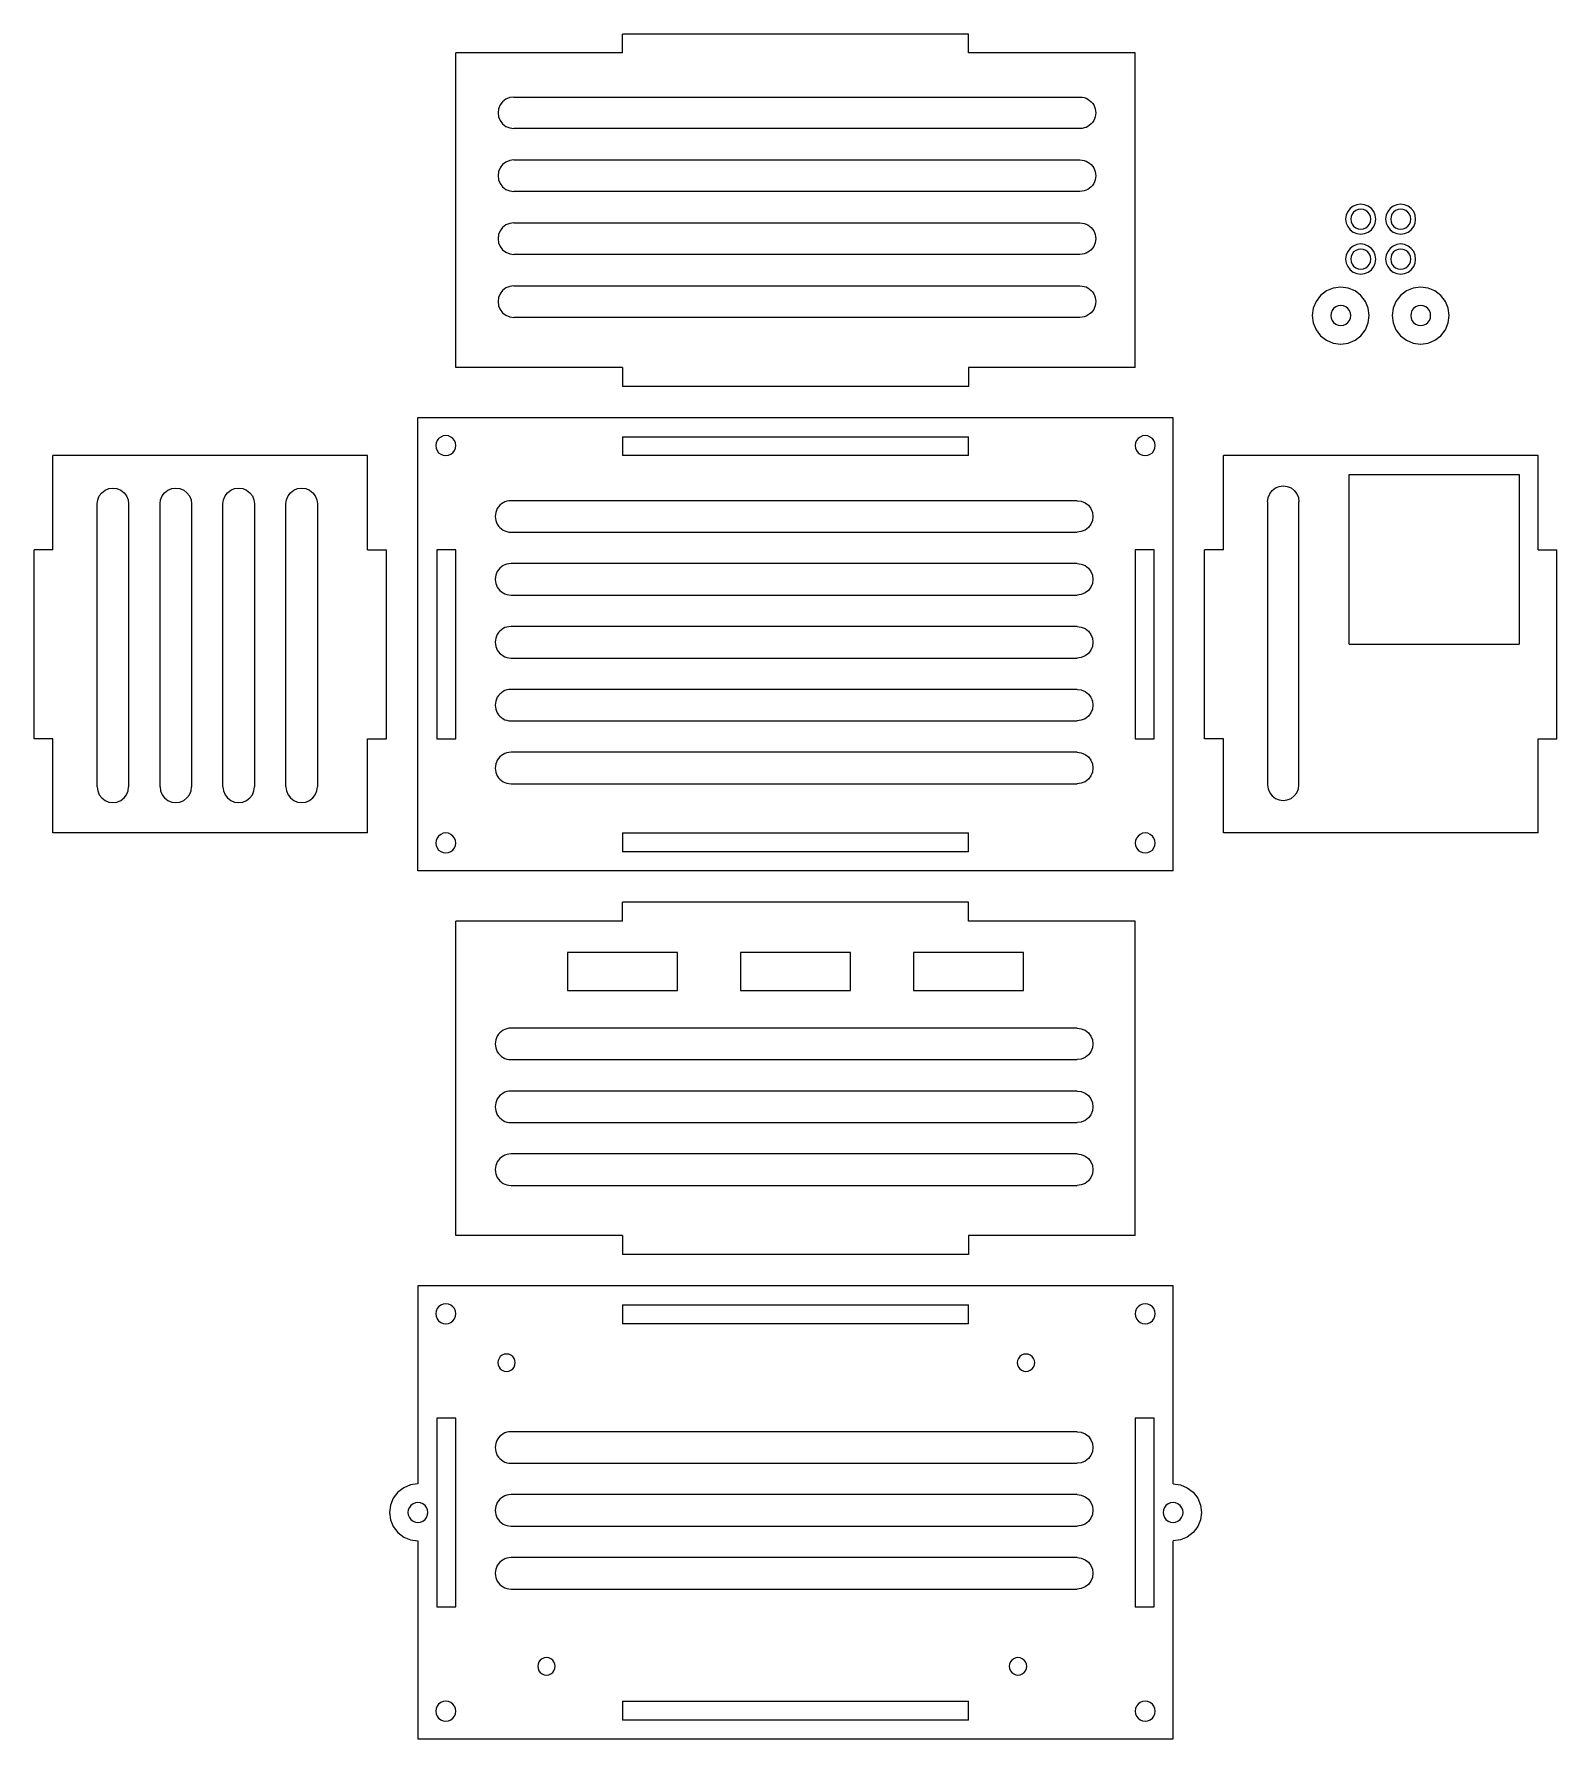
# Model space of a CAD drawing. Extents: x -4.8 to 4.8, y -5.3 to 5.3.
import ezdxf

# ---------------------------------------------------------------- set-up
doc = ezdxf.new("R2010")
doc.units = 0
doc.header["$MEASUREMENT"] = 0
doc.layers.get('0').update_dxf_attribs({"linetype": 'CONTINUOUS'})

msp = doc.modelspace()

# ---------------------------------------------------------------- linework, layer by layer
for p, q in [((1.083, 5.335), (-1.083, 5.335)), ((-1.083, 5.217), (-1.083, 5.335)), ((1.083, 5.217), (1.083, 5.335)), ((-1.083, 5.217), (-2.126, 5.217)), ((-2.126, 3.248), (-2.126, 5.217)), ((2.126, 5.217), (1.083, 5.217)), ((2.126, 3.248), (2.126, 5.217)), ((-1.833, 4.911), (-1.848, 4.891)), ((-1.812, 4.927), (-1.833, 4.911)), ((-1.788, 4.937), (-1.812, 4.927)), ((-1.763, 4.94), (-1.788, 4.937)), ((-1.763, 4.94), (1.78, 4.94)), ((1.78, 4.94), (1.793, 4.939)), ((1.793, 4.939), (1.806, 4.937)), ((1.806, 4.937), (1.818, 4.933)), ((1.818, 4.933), (1.83, 4.927)), ((1.83, 4.927), (1.84, 4.92)), ((1.84, 4.92), (1.85, 4.911)), ((1.85, 4.911), (1.858, 4.902)), ((-1.858, 4.867), (-1.861, 4.842)), ((-1.861, 4.842), (-1.858, 4.816)), ((-1.848, 4.891), (-1.858, 4.867)), ((-1.858, 4.816), (-1.848, 4.793)), ((1.858, 4.902), (1.866, 4.891)), ((1.866, 4.891), (1.871, 4.88)), ((1.871, 4.804), (1.866, 4.793)), ((1.871, 4.88), (1.875, 4.867)), ((1.875, 4.816), (1.871, 4.804)), ((1.875, 4.867), (1.878, 4.855)), ((1.878, 4.829), (1.875, 4.816)), ((1.878, 4.855), (1.879, 4.842)), ((1.879, 4.842), (1.878, 4.829)), ((-1.848, 4.793), (-1.833, 4.772)), ((-1.833, 4.772), (-1.812, 4.757)), ((-1.812, 4.757), (-1.788, 4.747)), ((-1.788, 4.747), (-1.763, 4.743)), ((1.78, 4.743), (-1.763, 4.743)), ((1.793, 4.744), (1.78, 4.743)), ((1.806, 4.747), (1.793, 4.744)), ((1.818, 4.751), (1.806, 4.747)), ((1.83, 4.757), (1.818, 4.751)), ((1.84, 4.764), (1.83, 4.757)), ((1.85, 4.772), (1.84, 4.764)), ((1.858, 4.782), (1.85, 4.772)), ((1.866, 4.793), (1.858, 4.782)), ((-1.848, 4.497), (-1.858, 4.474)), ((-1.833, 4.518), (-1.848, 4.497)), ((-1.812, 4.533), (-1.833, 4.518)), ((-1.788, 4.543), (-1.812, 4.533)), ((-1.763, 4.547), (-1.788, 4.543)), ((-1.763, 4.547), (1.78, 4.547)), ((1.78, 4.547), (1.793, 4.546)), ((1.793, 4.546), (1.806, 4.543)), ((1.806, 4.543), (1.818, 4.539)), ((1.818, 4.539), (1.83, 4.533)), ((1.83, 4.533), (1.84, 4.526)), ((1.84, 4.526), (1.85, 4.518)), ((1.85, 4.518), (1.858, 4.508)), ((1.858, 4.508), (1.866, 4.497)), ((1.866, 4.497), (1.871, 4.486)), ((1.871, 4.486), (1.875, 4.474)), ((-1.858, 4.474), (-1.861, 4.448)), ((-1.861, 4.448), (-1.858, 4.423)), ((-1.858, 4.423), (-1.848, 4.399)), ((-1.848, 4.399), (-1.833, 4.379)), ((-1.833, 4.379), (-1.812, 4.363)), ((1.85, 4.379), (1.84, 4.37)), ((1.858, 4.388), (1.85, 4.379)), ((1.866, 4.399), (1.858, 4.388)), ((1.871, 4.411), (1.866, 4.399)), ((1.875, 4.423), (1.871, 4.411)), ((1.875, 4.474), (1.878, 4.461)), ((1.878, 4.435), (1.875, 4.423)), ((1.878, 4.461), (1.879, 4.448)), ((1.879, 4.448), (1.878, 4.435)), ((-1.812, 4.363), (-1.788, 4.353)), ((-1.788, 4.353), (-1.763, 4.35)), ((1.78, 4.35), (-1.763, 4.35)), ((1.793, 4.351), (1.78, 4.35)), ((1.806, 4.353), (1.793, 4.351)), ((1.818, 4.357), (1.806, 4.353)), ((1.83, 4.363), (1.818, 4.357)), ((1.84, 4.37), (1.83, 4.363)), ((3.536, 4.271), (3.512, 4.267)), ((3.561, 4.267), (3.536, 4.271)), ((3.786, 4.271), (3.762, 4.267)), ((3.811, 4.267), (3.786, 4.271)), ((3.446, 4.201), (3.442, 4.177)), ((3.442, 4.177), (3.446, 4.152)), ((3.455, 4.224), (3.446, 4.201)), ((3.47, 4.243), (3.455, 4.224)), ((3.489, 4.258), (3.47, 4.243)), ((3.476, 4.193), (3.474, 4.177)), ((3.474, 4.177), (3.476, 4.16)), ((3.482, 4.208), (3.476, 4.193)), ((3.492, 4.221), (3.482, 4.208)), ((3.512, 4.267), (3.489, 4.258)), ((3.505, 4.231), (3.492, 4.221)), ((3.52, 4.237), (3.505, 4.231)), ((3.536, 4.239), (3.52, 4.237)), ((3.553, 4.237), (3.536, 4.239)), ((3.568, 4.231), (3.553, 4.237)), ((3.583, 4.258), (3.561, 4.267)), ((3.581, 4.221), (3.568, 4.231)), ((3.591, 4.208), (3.581, 4.221)), ((3.603, 4.243), (3.583, 4.258)), ((3.597, 4.193), (3.591, 4.208)), ((3.599, 4.177), (3.597, 4.193)), ((3.597, 4.16), (3.599, 4.177)), ((3.618, 4.224), (3.603, 4.243)), ((3.627, 4.201), (3.618, 4.224)), ((3.63, 4.177), (3.627, 4.201)), ((3.627, 4.152), (3.63, 4.177)), ((3.696, 4.201), (3.692, 4.177)), ((3.692, 4.177), (3.696, 4.152)), ((3.705, 4.224), (3.696, 4.201)), ((3.72, 4.243), (3.705, 4.224)), ((3.739, 4.258), (3.72, 4.243)), ((3.726, 4.193), (3.724, 4.177)), ((3.724, 4.177), (3.726, 4.16)), ((3.732, 4.208), (3.726, 4.193)), ((3.742, 4.221), (3.732, 4.208)), ((3.762, 4.267), (3.739, 4.258)), ((3.755, 4.231), (3.742, 4.221)), ((3.77, 4.237), (3.755, 4.231)), ((3.786, 4.239), (3.77, 4.237)), ((3.803, 4.237), (3.786, 4.239)), ((3.818, 4.231), (3.803, 4.237)), ((3.833, 4.258), (3.811, 4.267)), ((3.831, 4.221), (3.818, 4.231)), ((3.841, 4.208), (3.831, 4.221)), ((3.853, 4.243), (3.833, 4.258)), ((3.847, 4.193), (3.841, 4.208)), ((3.849, 4.177), (3.847, 4.193)), ((3.847, 4.16), (3.849, 4.177)), ((3.868, 4.224), (3.853, 4.243)), ((3.877, 4.201), (3.868, 4.224)), ((3.88, 4.177), (3.877, 4.201)), ((3.877, 4.152), (3.88, 4.177)), ((-1.858, 4.08), (-1.861, 4.054)), ((-1.861, 4.054), (-1.858, 4.029)), ((-1.848, 4.104), (-1.858, 4.08)), ((-1.833, 4.124), (-1.848, 4.104)), ((-1.812, 4.14), (-1.833, 4.124)), ((-1.788, 4.15), (-1.812, 4.14)), ((-1.763, 4.153), (-1.788, 4.15)), ((-1.763, 4.153), (1.78, 4.153)), ((1.78, 4.153), (1.793, 4.152)), ((1.793, 4.152), (1.806, 4.15)), ((1.806, 4.15), (1.818, 4.145)), ((1.818, 4.145), (1.83, 4.14)), ((1.83, 4.14), (1.84, 4.133)), ((1.84, 4.133), (1.85, 4.124)), ((1.85, 4.124), (1.858, 4.114)), ((1.858, 4.114), (1.866, 4.104)), ((1.866, 4.104), (1.871, 4.092)), ((1.871, 4.092), (1.875, 4.08)), ((1.875, 4.08), (1.878, 4.067)), ((1.878, 4.067), (1.879, 4.054)), ((1.879, 4.054), (1.878, 4.042)), ((3.446, 4.152), (3.455, 4.13)), ((3.455, 4.13), (3.47, 4.11)), ((3.47, 4.11), (3.489, 4.095)), ((3.476, 4.16), (3.482, 4.145)), ((3.482, 4.145), (3.492, 4.132)), ((3.489, 4.095), (3.512, 4.086)), ((3.492, 4.132), (3.505, 4.122)), ((3.505, 4.122), (3.52, 4.116)), ((3.512, 4.086), (3.536, 4.083)), ((3.52, 4.116), (3.536, 4.114)), ((3.536, 4.114), (3.553, 4.116)), ((3.536, 4.083), (3.561, 4.086)), ((3.553, 4.116), (3.568, 4.122)), ((3.561, 4.086), (3.583, 4.095)), ((3.568, 4.122), (3.581, 4.132)), ((3.581, 4.132), (3.591, 4.145)), ((3.583, 4.095), (3.603, 4.11)), ((3.591, 4.145), (3.597, 4.16)), ((3.603, 4.11), (3.618, 4.13)), ((3.618, 4.13), (3.627, 4.152)), ((3.696, 4.152), (3.705, 4.13)), ((3.705, 4.13), (3.72, 4.11)), ((3.72, 4.11), (3.739, 4.095)), ((3.726, 4.16), (3.732, 4.145)), ((3.732, 4.145), (3.742, 4.132)), ((3.739, 4.095), (3.762, 4.086)), ((3.742, 4.132), (3.755, 4.122)), ((3.755, 4.122), (3.77, 4.116)), ((3.762, 4.086), (3.786, 4.083)), ((3.77, 4.116), (3.786, 4.114)), ((3.786, 4.114), (3.803, 4.116)), ((3.786, 4.083), (3.811, 4.086)), ((3.803, 4.116), (3.818, 4.122)), ((3.811, 4.086), (3.833, 4.095)), ((3.818, 4.122), (3.831, 4.132)), ((3.831, 4.132), (3.841, 4.145)), ((3.833, 4.095), (3.853, 4.11)), ((3.841, 4.145), (3.847, 4.16)), ((3.853, 4.11), (3.868, 4.13)), ((3.868, 4.13), (3.877, 4.152)), ((-1.858, 4.029), (-1.848, 4.005)), ((-1.848, 4.005), (-1.833, 3.985)), ((-1.833, 3.985), (-1.812, 3.969)), ((-1.812, 3.969), (-1.788, 3.959)), ((-1.788, 3.959), (-1.763, 3.956)), ((1.78, 3.956), (-1.763, 3.956)), ((1.793, 3.957), (1.78, 3.956)), ((1.806, 3.959), (1.793, 3.957)), ((1.818, 3.964), (1.806, 3.959)), ((1.83, 3.969), (1.818, 3.964)), ((1.84, 3.976), (1.83, 3.969)), ((1.85, 3.985), (1.84, 3.976)), ((1.858, 3.995), (1.85, 3.985)), ((1.866, 4.005), (1.858, 3.995)), ((1.871, 4.017), (1.866, 4.005)), ((1.875, 4.029), (1.871, 4.017)), ((1.878, 4.042), (1.875, 4.029)), ((3.446, 3.951), (3.442, 3.927)), ((3.455, 3.974), (3.446, 3.951)), ((3.47, 3.993), (3.455, 3.974)), ((3.489, 4.008), (3.47, 3.993)), ((3.482, 3.958), (3.476, 3.943)), ((3.492, 3.971), (3.482, 3.958)), ((3.512, 4.017), (3.489, 4.008)), ((3.505, 3.981), (3.492, 3.971)), ((3.52, 3.987), (3.505, 3.981)), ((3.536, 4.021), (3.512, 4.017)), ((3.536, 3.989), (3.52, 3.987)), ((3.561, 4.017), (3.536, 4.021)), ((3.553, 3.987), (3.536, 3.989)), ((3.568, 3.981), (3.553, 3.987)), ((3.583, 4.008), (3.561, 4.017)), ((3.581, 3.971), (3.568, 3.981)), ((3.591, 3.958), (3.581, 3.971)), ((3.603, 3.993), (3.583, 4.008)), ((3.597, 3.943), (3.591, 3.958)), ((3.618, 3.974), (3.603, 3.993)), ((3.627, 3.951), (3.618, 3.974)), ((3.63, 3.927), (3.627, 3.951)), ((3.696, 3.951), (3.692, 3.927)), ((3.705, 3.974), (3.696, 3.951)), ((3.72, 3.993), (3.705, 3.974)), ((3.739, 4.008), (3.72, 3.993)), ((3.732, 3.958), (3.726, 3.943)), ((3.742, 3.971), (3.732, 3.958)), ((3.762, 4.017), (3.739, 4.008)), ((3.755, 3.981), (3.742, 3.971)), ((3.77, 3.987), (3.755, 3.981)), ((3.786, 4.021), (3.762, 4.017)), ((3.786, 3.989), (3.77, 3.987)), ((3.811, 4.017), (3.786, 4.021)), ((3.803, 3.987), (3.786, 3.989)), ((3.818, 3.981), (3.803, 3.987)), ((3.833, 4.008), (3.811, 4.017)), ((3.831, 3.971), (3.818, 3.981)), ((3.841, 3.958), (3.831, 3.971)), ((3.853, 3.993), (3.833, 4.008)), ((3.847, 3.943), (3.841, 3.958)), ((3.868, 3.974), (3.853, 3.993)), ((3.877, 3.951), (3.868, 3.974)), ((3.88, 3.927), (3.877, 3.951)), ((3.442, 3.927), (3.446, 3.902)), ((3.446, 3.902), (3.455, 3.88)), ((3.455, 3.88), (3.47, 3.86)), ((3.47, 3.86), (3.489, 3.845)), ((3.476, 3.943), (3.474, 3.927)), ((3.474, 3.927), (3.476, 3.91)), ((3.476, 3.91), (3.482, 3.895)), ((3.482, 3.895), (3.492, 3.882)), ((3.489, 3.845), (3.512, 3.836)), ((3.492, 3.882), (3.505, 3.872)), ((3.505, 3.872), (3.52, 3.866)), ((3.52, 3.866), (3.536, 3.864)), ((3.536, 3.864), (3.553, 3.866)), ((3.553, 3.866), (3.568, 3.872)), ((3.561, 3.836), (3.583, 3.845)), ((3.568, 3.872), (3.581, 3.882)), ((3.581, 3.882), (3.591, 3.895)), ((3.583, 3.845), (3.603, 3.86)), ((3.591, 3.895), (3.597, 3.91)), ((3.599, 3.927), (3.597, 3.943)), ((3.597, 3.91), (3.599, 3.927)), ((3.603, 3.86), (3.618, 3.88)), ((3.618, 3.88), (3.627, 3.902)), ((3.627, 3.902), (3.63, 3.927)), ((3.692, 3.927), (3.696, 3.902)), ((3.696, 3.902), (3.705, 3.88)), ((3.705, 3.88), (3.72, 3.86)), ((3.72, 3.86), (3.739, 3.845)), ((3.726, 3.943), (3.724, 3.927)), ((3.724, 3.927), (3.726, 3.91)), ((3.726, 3.91), (3.732, 3.895)), ((3.732, 3.895), (3.742, 3.882)), ((3.739, 3.845), (3.762, 3.836)), ((3.742, 3.882), (3.755, 3.872)), ((3.755, 3.872), (3.77, 3.866)), ((3.77, 3.866), (3.786, 3.864)), ((3.786, 3.864), (3.803, 3.866)), ((3.803, 3.866), (3.818, 3.872)), ((3.811, 3.836), (3.833, 3.845)), ((3.818, 3.872), (3.831, 3.882)), ((3.831, 3.882), (3.841, 3.895)), ((3.833, 3.845), (3.853, 3.86)), ((3.841, 3.895), (3.847, 3.91)), ((3.849, 3.927), (3.847, 3.943)), ((3.847, 3.91), (3.849, 3.927)), ((3.853, 3.86), (3.868, 3.88)), ((3.868, 3.88), (3.877, 3.902)), ((3.877, 3.902), (3.88, 3.927)), ((-1.812, 3.746), (-1.833, 3.73)), ((-1.788, 3.756), (-1.812, 3.746)), ((-1.763, 3.759), (-1.788, 3.756)), ((-1.763, 3.759), (1.78, 3.759)), ((1.78, 3.759), (1.793, 3.758)), ((1.793, 3.758), (1.806, 3.756)), ((1.806, 3.756), (1.818, 3.752)), ((1.818, 3.752), (1.83, 3.746)), ((1.83, 3.746), (1.84, 3.739)), ((1.84, 3.739), (1.85, 3.73)), ((3.365, 3.745), (3.322, 3.728)), ((3.411, 3.751), (3.365, 3.745)), ((3.458, 3.745), (3.411, 3.751)), ((3.501, 3.728), (3.458, 3.745)), ((3.512, 3.836), (3.536, 3.833)), ((3.536, 3.833), (3.561, 3.836)), ((3.762, 3.836), (3.786, 3.833)), ((3.786, 3.833), (3.811, 3.836)), ((3.865, 3.745), (3.822, 3.728)), ((3.911, 3.751), (3.865, 3.745)), ((3.958, 3.745), (3.911, 3.751)), ((4.001, 3.728), (3.958, 3.745)), ((-1.858, 3.686), (-1.861, 3.661)), ((-1.861, 3.661), (-1.858, 3.635)), ((-1.848, 3.71), (-1.858, 3.686)), ((-1.858, 3.635), (-1.848, 3.612)), ((-1.833, 3.73), (-1.848, 3.71)), ((1.85, 3.73), (1.858, 3.721)), ((1.858, 3.721), (1.866, 3.71)), ((1.866, 3.71), (1.871, 3.698)), ((1.871, 3.698), (1.875, 3.686)), ((1.875, 3.635), (1.871, 3.623)), ((1.875, 3.686), (1.878, 3.674)), ((1.878, 3.648), (1.875, 3.635)), ((1.878, 3.674), (1.879, 3.661)), ((1.879, 3.661), (1.878, 3.648)), ((3.257, 3.662), (3.239, 3.619)), ((3.285, 3.699), (3.257, 3.662)), ((3.322, 3.728), (3.285, 3.699)), ((3.395, 3.634), (3.38, 3.627)), ((3.411, 3.636), (3.395, 3.634)), ((3.428, 3.634), (3.411, 3.636)), ((3.443, 3.627), (3.428, 3.634)), ((3.537, 3.699), (3.501, 3.728)), ((3.566, 3.662), (3.537, 3.699)), ((3.584, 3.619), (3.566, 3.662)), ((3.757, 3.662), (3.739, 3.619)), ((3.785, 3.699), (3.757, 3.662)), ((3.822, 3.728), (3.785, 3.699)), ((3.895, 3.634), (3.88, 3.627)), ((3.911, 3.636), (3.895, 3.634)), ((3.928, 3.634), (3.911, 3.636)), ((3.943, 3.627), (3.928, 3.634)), ((4.037, 3.699), (4.001, 3.728)), ((4.066, 3.662), (4.037, 3.699)), ((4.084, 3.619), (4.066, 3.662)), ((-1.848, 3.612), (-1.833, 3.591)), ((-1.833, 3.591), (-1.812, 3.576)), ((-1.812, 3.576), (-1.788, 3.566)), ((-1.788, 3.566), (-1.763, 3.562)), ((1.78, 3.562), (-1.763, 3.562)), ((1.793, 3.563), (1.78, 3.562)), ((1.806, 3.566), (1.793, 3.563)), ((1.818, 3.57), (1.806, 3.566)), ((1.83, 3.576), (1.818, 3.57)), ((1.84, 3.583), (1.83, 3.576)), ((1.85, 3.591), (1.84, 3.583)), ((1.858, 3.601), (1.85, 3.591)), ((1.866, 3.612), (1.858, 3.601)), ((1.871, 3.623), (1.866, 3.612)), ((3.239, 3.619), (3.233, 3.573)), ((3.233, 3.573), (3.239, 3.527)), ((3.239, 3.527), (3.257, 3.484)), ((3.351, 3.589), (3.349, 3.573)), ((3.349, 3.573), (3.351, 3.557)), ((3.357, 3.605), (3.351, 3.589)), ((3.351, 3.557), (3.357, 3.542)), ((3.367, 3.617), (3.357, 3.605)), ((3.357, 3.542), (3.367, 3.529)), ((3.38, 3.627), (3.367, 3.617)), ((3.367, 3.529), (3.38, 3.519)), ((3.456, 3.617), (3.443, 3.627)), ((3.443, 3.519), (3.456, 3.529)), ((3.466, 3.605), (3.456, 3.617)), ((3.456, 3.529), (3.466, 3.542)), ((3.472, 3.589), (3.466, 3.605)), ((3.466, 3.542), (3.472, 3.557)), ((3.474, 3.573), (3.472, 3.589)), ((3.472, 3.557), (3.474, 3.573)), ((3.566, 3.484), (3.584, 3.527)), ((3.59, 3.573), (3.584, 3.619)), ((3.584, 3.527), (3.59, 3.573)), ((3.739, 3.619), (3.733, 3.573)), ((3.733, 3.573), (3.739, 3.527)), ((3.739, 3.527), (3.757, 3.484)), ((3.851, 3.589), (3.849, 3.573)), ((3.849, 3.573), (3.851, 3.557)), ((3.857, 3.605), (3.851, 3.589)), ((3.851, 3.557), (3.857, 3.542)), ((3.867, 3.617), (3.857, 3.605)), ((3.857, 3.542), (3.867, 3.529)), ((3.88, 3.627), (3.867, 3.617)), ((3.867, 3.529), (3.88, 3.519)), ((3.956, 3.617), (3.943, 3.627)), ((3.943, 3.519), (3.956, 3.529)), ((3.966, 3.605), (3.956, 3.617)), ((3.956, 3.529), (3.966, 3.542)), ((3.972, 3.589), (3.966, 3.605)), ((3.966, 3.542), (3.972, 3.557)), ((3.974, 3.573), (3.972, 3.589)), ((3.972, 3.557), (3.974, 3.573)), ((4.066, 3.484), (4.084, 3.527)), ((4.09, 3.573), (4.084, 3.619)), ((4.084, 3.527), (4.09, 3.573)), ((3.257, 3.484), (3.285, 3.447)), ((3.285, 3.447), (3.322, 3.419)), ((3.322, 3.419), (3.365, 3.401)), ((3.38, 3.519), (3.395, 3.513)), ((3.395, 3.513), (3.411, 3.511)), ((3.411, 3.511), (3.428, 3.513)), ((3.428, 3.513), (3.443, 3.519)), ((3.458, 3.401), (3.501, 3.419)), ((3.501, 3.419), (3.537, 3.447)), ((3.537, 3.447), (3.566, 3.484)), ((3.757, 3.484), (3.785, 3.447)), ((3.785, 3.447), (3.822, 3.419)), ((3.822, 3.419), (3.865, 3.401)), ((3.88, 3.519), (3.895, 3.513)), ((3.895, 3.513), (3.911, 3.511)), ((3.911, 3.511), (3.928, 3.513)), ((3.928, 3.513), (3.943, 3.519)), ((3.958, 3.401), (4.001, 3.419)), ((4.001, 3.419), (4.037, 3.447)), ((4.037, 3.447), (4.066, 3.484)), ((3.365, 3.401), (3.411, 3.395)), ((3.411, 3.395), (3.458, 3.401)), ((3.865, 3.401), (3.911, 3.395)), ((3.911, 3.395), (3.958, 3.401)), ((-1.083, 3.248), (-2.126, 3.248)), ((-1.083, 3.248), (-1.083, 3.13)), ((2.126, 3.248), (1.083, 3.248)), ((1.083, 3.248), (1.083, 3.13)), ((1.083, 3.13), (-1.083, 3.13)), ((-2.362, 1.694), (-2.362, 2.933)), ((2.362, 2.933), (-2.362, 2.933)), ((2.362, 1.694), (2.362, 2.933)), ((-2.249, 2.776), (-2.251, 2.759)), ((-2.243, 2.791), (-2.249, 2.776)), ((-2.233, 2.804), (-2.243, 2.791)), ((-2.22, 2.813), (-2.233, 2.804)), ((-2.205, 2.82), (-2.22, 2.813)), ((-2.188, 2.822), (-2.205, 2.82)), ((-2.172, 2.82), (-2.188, 2.822)), ((-2.157, 2.813), (-2.172, 2.82)), ((-2.144, 2.804), (-2.157, 2.813)), ((-2.134, 2.791), (-2.144, 2.804)), ((-2.128, 2.776), (-2.134, 2.791)), ((-2.126, 2.759), (-2.128, 2.776)), ((-1.083, 2.815), (-1.083, 2.697)), ((-1.083, 2.815), (1.083, 2.815)), ((1.083, 2.697), (1.083, 2.815)), ((2.128, 2.776), (2.126, 2.759)), ((2.134, 2.791), (2.128, 2.776)), ((2.144, 2.804), (2.134, 2.791)), ((2.157, 2.813), (2.144, 2.804)), ((2.172, 2.82), (2.157, 2.813)), ((2.188, 2.822), (2.172, 2.82)), ((2.205, 2.82), (2.188, 2.822)), ((2.22, 2.813), (2.205, 2.82)), ((2.233, 2.804), (2.22, 2.813)), ((2.243, 2.791), (2.233, 2.804)), ((2.249, 2.776), (2.243, 2.791)), ((2.251, 2.759), (2.249, 2.776)), ((-2.677, 2.697), (-4.646, 2.697)), ((-4.646, 2.106), (-4.646, 2.697)), ((-2.677, 2.106), (-2.677, 2.697)), ((-2.251, 2.759), (-2.249, 2.743)), ((-2.249, 2.743), (-2.243, 2.728)), ((-2.243, 2.728), (-2.233, 2.715)), ((-2.233, 2.715), (-2.22, 2.705)), ((-2.22, 2.705), (-2.205, 2.699)), ((-2.205, 2.699), (-2.188, 2.697)), ((-2.188, 2.697), (-2.172, 2.699)), ((-2.172, 2.699), (-2.157, 2.705)), ((-2.157, 2.705), (-2.144, 2.715)), ((-2.144, 2.715), (-2.134, 2.728)), ((-2.134, 2.728), (-2.128, 2.743)), ((-2.128, 2.743), (-2.126, 2.759)), ((1.083, 2.697), (-1.083, 2.697)), ((2.126, 2.759), (2.128, 2.743)), ((2.128, 2.743), (2.134, 2.728)), ((2.134, 2.728), (2.144, 2.715)), ((2.144, 2.715), (2.157, 2.705)), ((2.157, 2.705), (2.172, 2.699)), ((2.172, 2.699), (2.188, 2.697)), ((2.188, 2.697), (2.205, 2.699)), ((2.205, 2.699), (2.22, 2.705)), ((2.22, 2.705), (2.233, 2.715)), ((2.233, 2.715), (2.243, 2.728)), ((2.243, 2.728), (2.249, 2.743)), ((2.249, 2.743), (2.251, 2.759)), ((4.646, 2.697), (2.677, 2.697)), ((2.677, 2.106), (2.677, 2.697)), ((4.646, 2.106), (4.646, 2.697)), ((3.465, 1.516), (3.465, 2.579)), ((3.465, 2.579), (4.528, 2.579)), ((4.528, 2.579), (4.528, 1.516)), ((-4.356, 2.444), (-4.341, 2.464)), ((-4.341, 2.464), (-4.32, 2.48)), ((-4.32, 2.48), (-4.296, 2.49)), ((-4.296, 2.49), (-4.271, 2.493)), ((-4.271, 2.493), (-4.246, 2.49)), ((-4.246, 2.49), (-4.222, 2.48)), ((-4.222, 2.48), (-4.201, 2.464)), ((-4.201, 2.464), (-4.186, 2.444)), ((-3.963, 2.444), (-3.947, 2.464)), ((-3.947, 2.464), (-3.927, 2.48)), ((-3.927, 2.48), (-3.903, 2.49)), ((-3.903, 2.49), (-3.877, 2.493)), ((-3.877, 2.493), (-3.852, 2.49)), ((-3.852, 2.49), (-3.828, 2.48)), ((-3.828, 2.48), (-3.808, 2.464)), ((-3.808, 2.464), (-3.792, 2.444)), ((-3.569, 2.444), (-3.553, 2.464)), ((-3.553, 2.464), (-3.533, 2.48)), ((-3.533, 2.48), (-3.509, 2.49)), ((-3.509, 2.49), (-3.484, 2.493)), ((-3.484, 2.493), (-3.458, 2.49)), ((-3.458, 2.49), (-3.434, 2.48)), ((-3.434, 2.48), (-3.414, 2.464)), ((-3.414, 2.464), (-3.398, 2.444)), ((-3.175, 2.444), (-3.16, 2.464)), ((-3.16, 2.464), (-3.139, 2.48)), ((-3.139, 2.48), (-3.115, 2.49)), ((-3.115, 2.49), (-3.09, 2.493)), ((-3.09, 2.493), (-3.064, 2.49)), ((-3.064, 2.49), (-3.041, 2.48)), ((-3.041, 2.48), (-3.02, 2.464)), ((-3.02, 2.464), (-3.005, 2.444)), ((2.957, 2.434), (2.967, 2.457)), ((2.967, 2.457), (2.982, 2.478)), ((2.982, 2.478), (3.003, 2.494)), ((3.003, 2.494), (3.026, 2.503)), ((3.026, 2.503), (3.052, 2.507)), ((3.052, 2.507), (3.077, 2.503)), ((3.077, 2.503), (3.101, 2.494)), ((3.101, 2.494), (3.121, 2.478)), ((3.121, 2.478), (3.137, 2.457)), ((3.137, 2.457), (3.147, 2.434)), ((-4.369, 2.395), (-4.366, 2.42)), ((-4.369, 0.623), (-4.369, 2.395)), ((-4.366, 2.42), (-4.356, 2.444)), ((-4.186, 2.444), (-4.176, 2.42)), ((-4.176, 2.42), (-4.173, 2.395)), ((-4.173, 2.395), (-4.173, 0.623)), ((-3.976, 2.395), (-3.972, 2.42)), ((-3.976, 0.623), (-3.976, 2.395)), ((-3.972, 2.42), (-3.963, 2.444)), ((-3.792, 2.444), (-3.782, 2.42)), ((-3.782, 2.42), (-3.779, 2.395)), ((-3.779, 2.395), (-3.779, 0.623)), ((-3.582, 2.395), (-3.579, 2.42)), ((-3.582, 0.623), (-3.582, 2.395)), ((-3.579, 2.42), (-3.569, 2.444)), ((-3.398, 2.444), (-3.389, 2.42)), ((-3.389, 2.42), (-3.385, 2.395)), ((-3.385, 2.395), (-3.385, 0.623)), ((-3.188, 2.395), (-3.185, 2.42)), ((-3.188, 0.623), (-3.188, 2.395)), ((-3.185, 2.42), (-3.175, 2.444)), ((-3.005, 2.444), (-2.995, 2.42)), ((-2.995, 2.42), (-2.991, 2.395)), ((-2.991, 2.395), (-2.991, 0.623)), ((-1.871, 2.354), (-1.875, 2.341)), ((-1.866, 2.365), (-1.871, 2.354)), ((-1.858, 2.376), (-1.866, 2.365)), ((-1.85, 2.386), (-1.858, 2.376)), ((-1.84, 2.394), (-1.85, 2.386)), ((-1.83, 2.401), (-1.84, 2.394)), ((-1.818, 2.407), (-1.83, 2.401)), ((-1.806, 2.411), (-1.818, 2.407)), ((-1.793, 2.414), (-1.806, 2.411)), ((-1.78, 2.414), (-1.793, 2.414)), ((1.763, 2.414), (-1.78, 2.414)), ((1.763, 2.414), (1.788, 2.411)), ((1.788, 2.411), (1.812, 2.401)), ((1.812, 2.401), (1.833, 2.386)), ((1.833, 2.386), (1.848, 2.365)), ((1.848, 2.365), (1.858, 2.341)), ((2.953, 2.408), (2.957, 2.434)), ((2.953, 2.408), (2.953, 0.637)), ((3.147, 2.434), (3.15, 2.408)), ((3.15, 0.637), (3.15, 2.408)), ((-1.878, 2.329), (-1.879, 2.316)), ((-1.879, 2.316), (-1.878, 2.303)), ((-1.875, 2.341), (-1.878, 2.329)), ((-1.878, 2.303), (-1.875, 2.291)), ((-1.875, 2.291), (-1.871, 2.278)), ((-1.871, 2.278), (-1.866, 2.267)), ((-1.866, 2.267), (-1.858, 2.256)), ((-1.858, 2.256), (-1.85, 2.246)), ((-1.85, 2.246), (-1.84, 2.238)), ((1.833, 2.246), (1.812, 2.231)), ((1.848, 2.267), (1.833, 2.246)), ((1.858, 2.291), (1.848, 2.267)), ((1.858, 2.341), (1.861, 2.316)), ((1.861, 2.316), (1.858, 2.291)), ((-1.84, 2.238), (-1.83, 2.231)), ((-1.83, 2.231), (-1.818, 2.225)), ((-1.818, 2.225), (-1.806, 2.221)), ((-1.806, 2.221), (-1.793, 2.218)), ((-1.793, 2.218), (-1.78, 2.218)), ((-1.78, 2.218), (1.763, 2.218)), ((1.788, 2.221), (1.763, 2.218)), ((1.812, 2.231), (1.788, 2.221)), ((-4.646, 2.106), (-4.764, 2.106)), ((-4.764, 0.925), (-4.764, 2.106)), ((-2.677, 2.106), (-2.559, 2.106)), ((-2.559, 0.925), (-2.559, 2.106)), ((-2.126, 2.106), (-2.244, 2.106)), ((-2.244, 2.106), (-2.244, 0.925)), ((-2.126, 0.925), (-2.126, 2.106)), ((2.244, 2.106), (2.126, 2.106)), ((2.126, 2.106), (2.126, 0.925)), ((2.244, 0.925), (2.244, 2.106)), ((2.677, 2.106), (2.559, 2.106)), ((2.559, 0.925), (2.559, 2.106)), ((4.646, 2.106), (4.764, 2.106)), ((4.764, 0.925), (4.764, 2.106)), ((-1.878, 1.935), (-1.879, 1.922)), ((-1.879, 1.922), (-1.878, 1.909)), ((-1.875, 1.948), (-1.878, 1.935)), ((-1.871, 1.96), (-1.875, 1.948)), ((-1.866, 1.972), (-1.871, 1.96)), ((-1.858, 1.982), (-1.866, 1.972)), ((-1.85, 1.992), (-1.858, 1.982)), ((-1.84, 2), (-1.85, 1.992)), ((-1.83, 2.008), (-1.84, 2)), ((-1.818, 2.013), (-1.83, 2.008)), ((-1.806, 2.017), (-1.818, 2.013)), ((-1.793, 2.02), (-1.806, 2.017)), ((-1.78, 2.021), (-1.793, 2.02)), ((1.763, 2.021), (-1.78, 2.021)), ((1.763, 2.021), (1.788, 2.017)), ((1.788, 2.017), (1.812, 2.008)), ((1.812, 2.008), (1.833, 1.992)), ((1.833, 1.992), (1.848, 1.972)), ((1.848, 1.972), (1.858, 1.948)), ((1.858, 1.948), (1.861, 1.922)), ((1.861, 1.922), (1.858, 1.897)), ((-1.878, 1.909), (-1.875, 1.897)), ((-1.875, 1.897), (-1.871, 1.885)), ((-1.871, 1.885), (-1.866, 1.873)), ((-1.866, 1.873), (-1.858, 1.862)), ((-1.858, 1.862), (-1.85, 1.853)), ((-1.85, 1.853), (-1.84, 1.844)), ((-1.84, 1.844), (-1.83, 1.837)), ((-1.83, 1.837), (-1.818, 1.831)), ((-1.818, 1.831), (-1.806, 1.827)), ((-1.806, 1.827), (-1.793, 1.825)), ((-1.793, 1.825), (-1.78, 1.824)), ((-1.78, 1.824), (1.763, 1.824)), ((1.788, 1.827), (1.763, 1.824)), ((1.812, 1.837), (1.788, 1.827)), ((1.833, 1.853), (1.812, 1.837)), ((1.848, 1.873), (1.833, 1.853)), ((1.858, 1.897), (1.848, 1.873)), ((-2.362, 1.338), (-2.362, 1.694)), ((-1.84, 1.607), (-1.85, 1.598)), ((-1.83, 1.614), (-1.84, 1.607)), ((-1.818, 1.62), (-1.83, 1.614)), ((-1.806, 1.624), (-1.818, 1.62)), ((-1.793, 1.626), (-1.806, 1.624)), ((-1.78, 1.627), (-1.793, 1.626)), ((1.763, 1.627), (-1.78, 1.627)), ((1.763, 1.627), (1.788, 1.624)), ((1.788, 1.624), (1.812, 1.614)), ((1.812, 1.614), (1.833, 1.598)), ((2.362, 1.338), (2.362, 1.694)), ((-1.878, 1.541), (-1.879, 1.529)), ((-1.879, 1.529), (-1.878, 1.516)), ((-1.875, 1.554), (-1.878, 1.541)), ((-1.878, 1.516), (-1.875, 1.503)), ((-1.871, 1.566), (-1.875, 1.554)), ((-1.875, 1.503), (-1.871, 1.491)), ((-1.866, 1.578), (-1.871, 1.566)), ((-1.858, 1.589), (-1.866, 1.578)), ((-1.85, 1.598), (-1.858, 1.589)), ((1.833, 1.598), (1.848, 1.578)), ((1.848, 1.578), (1.858, 1.554)), ((1.858, 1.503), (1.848, 1.479)), ((1.858, 1.554), (1.861, 1.529)), ((1.861, 1.529), (1.858, 1.503)), ((3.465, 1.516), (4.528, 1.516)), ((-1.871, 1.491), (-1.866, 1.479)), ((-1.866, 1.479), (-1.858, 1.469)), ((-1.858, 1.469), (-1.85, 1.459)), ((-1.85, 1.459), (-1.84, 1.451)), ((-1.84, 1.451), (-1.83, 1.443)), ((-1.83, 1.443), (-1.818, 1.438)), ((-1.818, 1.438), (-1.806, 1.434)), ((-1.806, 1.434), (-1.793, 1.431)), ((-1.793, 1.431), (-1.78, 1.43)), ((-1.78, 1.43), (1.763, 1.43)), ((1.788, 1.434), (1.763, 1.43)), ((1.812, 1.443), (1.788, 1.434)), ((1.833, 1.459), (1.812, 1.443)), ((1.848, 1.479), (1.833, 1.459)), ((-2.362, 0.098), (-2.362, 1.338)), ((2.362, 0.098), (2.362, 1.338)), ((-1.866, 1.184), (-1.871, 1.173)), ((-1.858, 1.195), (-1.866, 1.184)), ((-1.85, 1.204), (-1.858, 1.195)), ((-1.84, 1.213), (-1.85, 1.204)), ((-1.83, 1.22), (-1.84, 1.213)), ((-1.818, 1.226), (-1.83, 1.22)), ((-1.806, 1.23), (-1.818, 1.226)), ((-1.793, 1.232), (-1.806, 1.23)), ((-1.78, 1.233), (-1.793, 1.232)), ((1.763, 1.233), (-1.78, 1.233)), ((1.763, 1.233), (1.788, 1.23)), ((1.788, 1.23), (1.812, 1.22)), ((1.812, 1.22), (1.833, 1.204)), ((1.833, 1.204), (1.848, 1.184)), ((1.848, 1.184), (1.858, 1.16)), ((-1.878, 1.148), (-1.879, 1.135)), ((-1.879, 1.135), (-1.878, 1.122)), ((-1.875, 1.16), (-1.878, 1.148)), ((-1.878, 1.122), (-1.875, 1.109)), ((-1.871, 1.173), (-1.875, 1.16)), ((-1.875, 1.109), (-1.871, 1.097)), ((-1.871, 1.097), (-1.866, 1.086)), ((-1.866, 1.086), (-1.858, 1.075)), ((-1.858, 1.075), (-1.85, 1.065)), ((1.848, 1.086), (1.833, 1.065)), ((1.858, 1.109), (1.848, 1.086)), ((1.858, 1.16), (1.861, 1.135)), ((1.861, 1.135), (1.858, 1.109)), ((-1.85, 1.065), (-1.84, 1.057)), ((-1.84, 1.057), (-1.83, 1.05)), ((-1.83, 1.05), (-1.818, 1.044)), ((-1.818, 1.044), (-1.806, 1.04)), ((-1.806, 1.04), (-1.793, 1.037)), ((-1.793, 1.037), (-1.78, 1.036)), ((-1.78, 1.036), (1.763, 1.036)), ((1.788, 1.04), (1.763, 1.036)), ((1.812, 1.05), (1.788, 1.04)), ((1.833, 1.065), (1.812, 1.05)), ((-4.646, 0.925), (-4.764, 0.925)), ((-4.646, 0.335), (-4.646, 0.925)), ((-2.677, 0.335), (-2.677, 0.925)), ((-2.677, 0.925), (-2.559, 0.925)), ((-2.244, 0.925), (-2.126, 0.925)), ((2.126, 0.925), (2.244, 0.925)), ((2.677, 0.925), (2.559, 0.925)), ((2.677, 0.335), (2.677, 0.925)), ((4.646, 0.335), (4.646, 0.925)), ((4.646, 0.925), (4.764, 0.925)), ((-1.878, 0.754), (-1.879, 0.741)), ((-1.875, 0.767), (-1.878, 0.754)), ((-1.871, 0.779), (-1.875, 0.767)), ((-1.866, 0.79), (-1.871, 0.779)), ((-1.858, 0.801), (-1.866, 0.79)), ((-1.85, 0.811), (-1.858, 0.801)), ((-1.84, 0.819), (-1.85, 0.811)), ((-1.83, 0.826), (-1.84, 0.819)), ((-1.818, 0.832), (-1.83, 0.826)), ((-1.806, 0.836), (-1.818, 0.832)), ((-1.793, 0.839), (-1.806, 0.836)), ((-1.78, 0.84), (-1.793, 0.839)), ((1.763, 0.84), (-1.78, 0.84)), ((1.763, 0.84), (1.788, 0.836)), ((1.788, 0.836), (1.812, 0.826)), ((1.812, 0.826), (1.833, 0.811)), ((1.833, 0.811), (1.848, 0.79)), ((1.848, 0.79), (1.858, 0.767)), ((1.858, 0.767), (1.861, 0.741)), ((-1.879, 0.741), (-1.878, 0.728)), ((-1.878, 0.728), (-1.875, 0.716)), ((-1.875, 0.716), (-1.871, 0.704)), ((-1.871, 0.704), (-1.866, 0.692)), ((-1.866, 0.692), (-1.858, 0.681)), ((-1.858, 0.681), (-1.85, 0.672)), ((-1.85, 0.672), (-1.84, 0.663)), ((-1.84, 0.663), (-1.83, 0.656)), ((-1.83, 0.656), (-1.818, 0.65)), ((-1.818, 0.65), (-1.806, 0.646)), ((-1.806, 0.646), (-1.793, 0.644)), ((-1.793, 0.644), (-1.78, 0.643)), ((-1.78, 0.643), (1.763, 0.643)), ((1.788, 0.646), (1.763, 0.643)), ((1.812, 0.656), (1.788, 0.646)), ((1.833, 0.672), (1.812, 0.656)), ((1.848, 0.692), (1.833, 0.672)), ((1.858, 0.716), (1.848, 0.692)), ((1.861, 0.741), (1.858, 0.716)), ((-4.369, 0.623), (-4.366, 0.598)), ((-4.366, 0.598), (-4.356, 0.574)), ((-4.356, 0.574), (-4.341, 0.554)), ((-4.341, 0.554), (-4.32, 0.538)), ((-4.32, 0.538), (-4.296, 0.528)), ((-4.246, 0.528), (-4.222, 0.538)), ((-4.222, 0.538), (-4.201, 0.554)), ((-4.201, 0.554), (-4.186, 0.574)), ((-4.186, 0.574), (-4.176, 0.598)), ((-4.176, 0.598), (-4.173, 0.623)), ((-3.976, 0.623), (-3.972, 0.598)), ((-3.972, 0.598), (-3.963, 0.574)), ((-3.963, 0.574), (-3.947, 0.554)), ((-3.947, 0.554), (-3.927, 0.538)), ((-3.927, 0.538), (-3.903, 0.528)), ((-3.852, 0.528), (-3.828, 0.538)), ((-3.828, 0.538), (-3.808, 0.554)), ((-3.808, 0.554), (-3.792, 0.574)), ((-3.792, 0.574), (-3.782, 0.598)), ((-3.782, 0.598), (-3.779, 0.623)), ((-3.582, 0.623), (-3.579, 0.598)), ((-3.579, 0.598), (-3.569, 0.574)), ((-3.569, 0.574), (-3.553, 0.554)), ((-3.553, 0.554), (-3.533, 0.538)), ((-3.533, 0.538), (-3.509, 0.528)), ((-3.458, 0.528), (-3.434, 0.538)), ((-3.434, 0.538), (-3.414, 0.554)), ((-3.414, 0.554), (-3.398, 0.574)), ((-3.398, 0.574), (-3.389, 0.598)), ((-3.389, 0.598), (-3.385, 0.623)), ((-3.188, 0.623), (-3.185, 0.598)), ((-3.185, 0.598), (-3.175, 0.574)), ((-3.175, 0.574), (-3.16, 0.554)), ((-3.16, 0.554), (-3.139, 0.538)), ((-3.139, 0.538), (-3.115, 0.528)), ((-3.064, 0.528), (-3.041, 0.538)), ((-3.041, 0.538), (-3.02, 0.554)), ((-3.02, 0.554), (-3.005, 0.574)), ((-3.005, 0.574), (-2.995, 0.598)), ((-2.995, 0.598), (-2.991, 0.623)), ((2.953, 0.637), (2.957, 0.611)), ((2.957, 0.611), (2.967, 0.587)), ((2.967, 0.587), (2.982, 0.567)), ((2.982, 0.567), (3.003, 0.551)), ((3.003, 0.551), (3.026, 0.542)), ((3.026, 0.542), (3.052, 0.538)), ((3.052, 0.538), (3.077, 0.542)), ((3.077, 0.542), (3.101, 0.551)), ((3.101, 0.551), (3.121, 0.567)), ((3.121, 0.567), (3.137, 0.587)), ((3.137, 0.587), (3.147, 0.611)), ((3.147, 0.611), (3.15, 0.637)), ((-4.296, 0.528), (-4.271, 0.525)), ((-4.271, 0.525), (-4.246, 0.528)), ((-3.903, 0.528), (-3.877, 0.525)), ((-3.877, 0.525), (-3.852, 0.528)), ((-3.509, 0.528), (-3.484, 0.525)), ((-3.484, 0.525), (-3.458, 0.528)), ((-3.115, 0.528), (-3.09, 0.525)), ((-3.09, 0.525), (-3.064, 0.528)), ((-2.677, 0.335), (-4.646, 0.335)), ((-2.22, 0.326), (-2.233, 0.316)), ((-2.205, 0.333), (-2.22, 0.326)), ((-2.188, 0.335), (-2.205, 0.333)), ((-2.172, 0.333), (-2.188, 0.335)), ((-2.157, 0.326), (-2.172, 0.333)), ((-2.144, 0.316), (-2.157, 0.326)), ((-1.083, 0.335), (-1.083, 0.217)), ((-1.083, 0.335), (1.083, 0.335)), ((1.083, 0.217), (1.083, 0.335)), ((2.157, 0.326), (2.144, 0.316)), ((2.172, 0.333), (2.157, 0.326)), ((2.188, 0.335), (2.172, 0.333)), ((2.205, 0.333), (2.188, 0.335)), ((2.22, 0.326), (2.205, 0.333)), ((2.233, 0.316), (2.22, 0.326)), ((4.646, 0.335), (2.677, 0.335)), ((-2.249, 0.288), (-2.251, 0.272)), ((-2.251, 0.272), (-2.249, 0.256)), ((-2.243, 0.303), (-2.249, 0.288)), ((-2.249, 0.256), (-2.243, 0.241)), ((-2.233, 0.316), (-2.243, 0.303)), ((-2.243, 0.241), (-2.233, 0.228)), ((-2.233, 0.228), (-2.22, 0.218)), ((-2.22, 0.218), (-2.205, 0.212)), ((-2.172, 0.212), (-2.157, 0.218)), ((-2.157, 0.218), (-2.144, 0.228)), ((-2.134, 0.303), (-2.144, 0.316)), ((-2.144, 0.228), (-2.134, 0.241)), ((-2.128, 0.288), (-2.134, 0.303)), ((-2.134, 0.241), (-2.128, 0.256)), ((-2.126, 0.272), (-2.128, 0.288)), ((-2.128, 0.256), (-2.126, 0.272)), ((1.083, 0.217), (-1.083, 0.217)), ((2.128, 0.288), (2.126, 0.272)), ((2.126, 0.272), (2.128, 0.256)), ((2.134, 0.303), (2.128, 0.288)), ((2.128, 0.256), (2.134, 0.241)), ((2.144, 0.316), (2.134, 0.303)), ((2.134, 0.241), (2.144, 0.228)), ((2.144, 0.228), (2.157, 0.218)), ((2.157, 0.218), (2.172, 0.212)), ((2.205, 0.212), (2.22, 0.218)), ((2.22, 0.218), (2.233, 0.228)), ((2.243, 0.303), (2.233, 0.316)), ((2.233, 0.228), (2.243, 0.241)), ((2.249, 0.288), (2.243, 0.303)), ((2.243, 0.241), (2.249, 0.256)), ((2.251, 0.272), (2.249, 0.288)), ((2.249, 0.256), (2.251, 0.272)), ((-2.205, 0.212), (-2.188, 0.21)), ((-2.188, 0.21), (-2.172, 0.212)), ((2.172, 0.212), (2.188, 0.21)), ((2.188, 0.21), (2.205, 0.212)), ((2.362, 0.098), (-2.362, 0.098)), ((-1.083, -0.217), (-1.083, -0.098)), ((1.083, -0.098), (-1.083, -0.098)), ((1.083, -0.217), (1.083, -0.098)), ((-1.083, -0.217), (-2.126, -0.217)), ((-2.126, -2.185), (-2.126, -0.217)), ((2.126, -0.217), (1.083, -0.217)), ((2.126, -2.185), (2.126, -0.217)), ((-1.427, -0.413), (-1.427, -0.65)), ((-0.738, -0.413), (-1.427, -0.413)), ((-0.738, -0.65), (-0.738, -0.413)), ((-0.344, -0.413), (-0.344, -0.65)), ((0.344, -0.413), (-0.344, -0.413)), ((0.344, -0.65), (0.344, -0.413)), ((1.427, -0.413), (0.738, -0.413)), ((0.738, -0.413), (0.738, -0.65)), ((1.427, -0.65), (1.427, -0.413)), ((-1.427, -0.65), (-0.738, -0.65)), ((-0.344, -0.65), (0.344, -0.65)), ((0.738, -0.65), (1.427, -0.65)), ((-1.875, -0.959), (-1.878, -0.972)), ((-1.871, -0.947), (-1.875, -0.959)), ((-1.866, -0.936), (-1.871, -0.947)), ((-1.858, -0.925), (-1.866, -0.936)), ((-1.85, -0.915), (-1.858, -0.925)), ((-1.84, -0.907), (-1.85, -0.915)), ((-1.83, -0.9), (-1.84, -0.907)), ((-1.818, -0.894), (-1.83, -0.9)), ((-1.806, -0.89), (-1.818, -0.894)), ((-1.793, -0.887), (-1.806, -0.89)), ((-1.78, -0.886), (-1.793, -0.887)), ((1.763, -0.886), (-1.78, -0.886)), ((1.763, -0.886), (1.788, -0.89)), ((1.788, -0.89), (1.812, -0.9)), ((1.812, -0.9), (1.833, -0.915)), ((1.833, -0.915), (1.848, -0.936)), ((1.848, -0.936), (1.858, -0.959)), ((1.858, -0.959), (1.861, -0.985)), ((-1.878, -0.972), (-1.879, -0.985)), ((-1.879, -0.985), (-1.878, -0.998)), ((-1.878, -0.998), (-1.875, -1.01)), ((-1.875, -1.01), (-1.871, -1.023)), ((-1.871, -1.023), (-1.866, -1.034)), ((-1.866, -1.034), (-1.858, -1.045)), ((-1.858, -1.045), (-1.85, -1.054)), ((-1.85, -1.054), (-1.84, -1.063)), ((-1.84, -1.063), (-1.83, -1.07)), ((1.833, -1.054), (1.812, -1.07)), ((1.848, -1.034), (1.833, -1.054)), ((1.858, -1.01), (1.848, -1.034)), ((1.861, -0.985), (1.858, -1.01)), ((-1.83, -1.07), (-1.818, -1.076)), ((-1.818, -1.076), (-1.806, -1.08)), ((-1.806, -1.08), (-1.793, -1.082)), ((-1.793, -1.082), (-1.78, -1.083)), ((-1.78, -1.083), (1.763, -1.083)), ((1.788, -1.08), (1.763, -1.083)), ((1.812, -1.07), (1.788, -1.08)), ((-1.78, -1.28), (-1.793, -1.281)), ((1.763, -1.28), (-1.78, -1.28)), ((1.763, -1.28), (1.788, -1.284)), ((-1.878, -1.366), (-1.879, -1.379)), ((-1.879, -1.379), (-1.878, -1.391)), ((-1.875, -1.353), (-1.878, -1.366)), ((-1.871, -1.341), (-1.875, -1.353)), ((-1.866, -1.329), (-1.871, -1.341)), ((-1.858, -1.319), (-1.866, -1.329)), ((-1.85, -1.309), (-1.858, -1.319)), ((-1.84, -1.301), (-1.85, -1.309)), ((-1.83, -1.293), (-1.84, -1.301)), ((-1.818, -1.288), (-1.83, -1.293)), ((-1.806, -1.284), (-1.818, -1.288)), ((-1.793, -1.281), (-1.806, -1.284)), ((1.788, -1.284), (1.812, -1.293)), ((1.812, -1.293), (1.833, -1.309)), ((1.833, -1.309), (1.848, -1.329)), ((1.848, -1.329), (1.858, -1.353)), ((1.858, -1.353), (1.861, -1.379)), ((1.861, -1.379), (1.858, -1.404)), ((-1.878, -1.391), (-1.875, -1.404)), ((-1.875, -1.404), (-1.871, -1.416)), ((-1.871, -1.416), (-1.866, -1.428)), ((-1.866, -1.428), (-1.858, -1.439)), ((-1.858, -1.439), (-1.85, -1.448)), ((-1.85, -1.448), (-1.84, -1.457)), ((-1.84, -1.457), (-1.83, -1.464)), ((-1.83, -1.464), (-1.818, -1.47)), ((-1.818, -1.47), (-1.806, -1.474)), ((-1.806, -1.474), (-1.793, -1.476)), ((-1.793, -1.476), (-1.78, -1.477)), ((-1.78, -1.477), (1.763, -1.477)), ((1.788, -1.474), (1.763, -1.477)), ((1.812, -1.464), (1.788, -1.474)), ((1.833, -1.448), (1.812, -1.464)), ((1.848, -1.428), (1.833, -1.448)), ((1.858, -1.404), (1.848, -1.428)), ((-1.85, -1.703), (-1.858, -1.712)), ((-1.84, -1.694), (-1.85, -1.703)), ((-1.83, -1.687), (-1.84, -1.694)), ((-1.818, -1.681), (-1.83, -1.687)), ((-1.806, -1.677), (-1.818, -1.681)), ((-1.793, -1.675), (-1.806, -1.677)), ((-1.78, -1.674), (-1.793, -1.675)), ((1.763, -1.674), (-1.78, -1.674)), ((1.763, -1.674), (1.788, -1.677)), ((1.788, -1.677), (1.812, -1.687)), ((1.812, -1.687), (1.833, -1.703)), ((1.833, -1.703), (1.848, -1.723)), ((-1.878, -1.759), (-1.879, -1.772)), ((-1.879, -1.772), (-1.878, -1.785)), ((-1.875, -1.747), (-1.878, -1.759)), ((-1.878, -1.785), (-1.875, -1.798)), ((-1.871, -1.735), (-1.875, -1.747)), ((-1.875, -1.798), (-1.871, -1.81)), ((-1.866, -1.723), (-1.871, -1.735)), ((-1.871, -1.81), (-1.866, -1.822)), ((-1.858, -1.712), (-1.866, -1.723)), ((1.848, -1.723), (1.858, -1.747)), ((1.858, -1.798), (1.848, -1.822)), ((1.858, -1.747), (1.861, -1.772)), ((1.861, -1.772), (1.858, -1.798)), ((-1.866, -1.822), (-1.858, -1.832)), ((-1.858, -1.832), (-1.85, -1.842)), ((-1.85, -1.842), (-1.84, -1.85)), ((-1.84, -1.85), (-1.83, -1.858)), ((-1.83, -1.858), (-1.818, -1.863)), ((-1.818, -1.863), (-1.806, -1.867)), ((-1.806, -1.867), (-1.793, -1.87)), ((-1.793, -1.87), (-1.78, -1.871)), ((-1.78, -1.871), (1.763, -1.871)), ((1.788, -1.867), (1.763, -1.871)), ((1.812, -1.858), (1.788, -1.867)), ((1.833, -1.842), (1.812, -1.858)), ((1.848, -1.822), (1.833, -1.842)), ((-1.083, -2.185), (-2.126, -2.185)), ((-1.083, -2.185), (-1.083, -2.303)), ((2.126, -2.185), (1.083, -2.185)), ((1.083, -2.185), (1.083, -2.303)), ((1.083, -2.303), (-1.083, -2.303)), ((2.362, -2.5), (-2.362, -2.5)), ((-2.362, -2.5), (-2.362, -3.739)), ((2.362, -3.739), (2.362, -2.5)), ((-2.249, -2.658), (-2.251, -2.674)), ((-2.243, -2.642), (-2.249, -2.658)), ((-2.233, -2.63), (-2.243, -2.642)), ((-2.22, -2.62), (-2.233, -2.63)), ((-2.205, -2.613), (-2.22, -2.62)), ((-2.188, -2.611), (-2.205, -2.613)), ((-2.172, -2.613), (-2.188, -2.611)), ((-2.157, -2.62), (-2.172, -2.613)), ((-2.144, -2.63), (-2.157, -2.62)), ((-2.134, -2.642), (-2.144, -2.63)), ((-2.128, -2.658), (-2.134, -2.642)), ((-2.126, -2.674), (-2.128, -2.658)), ((-1.083, -2.618), (-1.083, -2.736)), ((-1.083, -2.618), (1.083, -2.618)), ((1.083, -2.736), (1.083, -2.618)), ((2.128, -2.658), (2.126, -2.674)), ((2.134, -2.642), (2.128, -2.658)), ((2.144, -2.63), (2.134, -2.642)), ((2.157, -2.62), (2.144, -2.63)), ((2.172, -2.613), (2.157, -2.62)), ((2.188, -2.611), (2.172, -2.613)), ((2.205, -2.613), (2.188, -2.611)), ((2.22, -2.62), (2.205, -2.613)), ((2.233, -2.63), (2.22, -2.62)), ((2.243, -2.642), (2.233, -2.63)), ((2.249, -2.658), (2.243, -2.642)), ((2.251, -2.674), (2.249, -2.658)), ((-2.251, -2.674), (-2.249, -2.69)), ((-2.249, -2.69), (-2.243, -2.705)), ((-2.243, -2.705), (-2.233, -2.718)), ((-2.233, -2.718), (-2.22, -2.728)), ((-2.22, -2.728), (-2.205, -2.734)), ((-2.205, -2.734), (-2.188, -2.736)), ((-2.188, -2.736), (-2.172, -2.734)), ((-2.172, -2.734), (-2.157, -2.728)), ((-2.157, -2.728), (-2.144, -2.718)), ((-2.144, -2.718), (-2.134, -2.705)), ((-2.134, -2.705), (-2.128, -2.69)), ((-2.128, -2.69), (-2.126, -2.674)), ((1.083, -2.736), (-1.083, -2.736)), ((2.126, -2.674), (2.128, -2.69)), ((2.128, -2.69), (2.134, -2.705)), ((2.134, -2.705), (2.144, -2.718)), ((2.144, -2.718), (2.157, -2.728)), ((2.157, -2.728), (2.172, -2.734)), ((2.172, -2.734), (2.188, -2.736)), ((2.188, -2.736), (2.205, -2.734)), ((2.205, -2.734), (2.22, -2.728)), ((2.22, -2.728), (2.233, -2.718)), ((2.233, -2.718), (2.243, -2.705)), ((2.243, -2.705), (2.249, -2.69)), ((2.249, -2.69), (2.251, -2.674)), ((-1.861, -2.966), (-1.863, -2.98)), ((-1.863, -2.98), (-1.861, -2.994)), ((-1.855, -2.953), (-1.861, -2.966)), ((-1.847, -2.942), (-1.855, -2.953)), ((-1.835, -2.933), (-1.847, -2.942)), ((-1.822, -2.927), (-1.835, -2.933)), ((-1.808, -2.926), (-1.822, -2.927)), ((-1.794, -2.927), (-1.808, -2.926)), ((-1.781, -2.933), (-1.794, -2.927)), ((-1.769, -2.942), (-1.781, -2.933)), ((-1.761, -2.953), (-1.769, -2.942)), ((-1.755, -2.966), (-1.761, -2.953)), ((-1.753, -2.98), (-1.755, -2.966)), ((-1.755, -2.994), (-1.753, -2.98)), ((1.389, -2.966), (1.387, -2.98)), ((1.387, -2.98), (1.389, -2.994)), ((1.395, -2.953), (1.389, -2.966)), ((1.403, -2.942), (1.395, -2.953)), ((1.415, -2.933), (1.403, -2.942)), ((1.428, -2.927), (1.415, -2.933)), ((1.442, -2.926), (1.428, -2.927)), ((1.456, -2.927), (1.442, -2.926)), ((1.469, -2.933), (1.456, -2.927)), ((1.481, -2.942), (1.469, -2.933)), ((1.489, -2.953), (1.481, -2.942)), ((1.495, -2.966), (1.489, -2.953)), ((1.497, -2.98), (1.495, -2.966)), ((1.495, -2.994), (1.497, -2.98)), ((-1.861, -2.994), (-1.855, -3.008)), ((-1.855, -3.008), (-1.847, -3.019)), ((-1.847, -3.019), (-1.835, -3.028)), ((-1.835, -3.028), (-1.822, -3.033)), ((-1.822, -3.033), (-1.808, -3.035)), ((-1.808, -3.035), (-1.794, -3.033)), ((-1.794, -3.033), (-1.781, -3.028)), ((-1.781, -3.028), (-1.769, -3.019)), ((-1.769, -3.019), (-1.761, -3.008)), ((-1.761, -3.008), (-1.755, -2.994)), ((1.389, -2.994), (1.395, -3.008)), ((1.395, -3.008), (1.403, -3.019)), ((1.403, -3.019), (1.415, -3.028)), ((1.415, -3.028), (1.428, -3.033)), ((1.428, -3.033), (1.442, -3.035)), ((1.442, -3.035), (1.456, -3.033)), ((1.456, -3.033), (1.469, -3.028)), ((1.469, -3.028), (1.481, -3.019)), ((1.481, -3.019), (1.489, -3.008)), ((1.489, -3.008), (1.495, -2.994)), ((-2.126, -3.327), (-2.244, -3.327)), ((-2.244, -3.327), (-2.244, -4.508)), ((-2.126, -4.508), (-2.126, -3.327)), ((-1.793, -3.413), (-1.806, -3.416)), ((-1.78, -3.412), (-1.793, -3.413)), ((1.763, -3.412), (-1.78, -3.412)), ((1.763, -3.412), (1.788, -3.416)), ((2.126, -3.327), (2.126, -4.508)), ((2.244, -3.327), (2.126, -3.327)), ((2.244, -4.508), (2.244, -3.327)), ((-1.878, -3.498), (-1.879, -3.511)), ((-1.879, -3.511), (-1.878, -3.524)), ((-1.875, -3.485), (-1.878, -3.498)), ((-1.871, -3.473), (-1.875, -3.485)), ((-1.866, -3.462), (-1.871, -3.473)), ((-1.858, -3.451), (-1.866, -3.462)), ((-1.85, -3.441), (-1.858, -3.451)), ((-1.84, -3.433), (-1.85, -3.441)), ((-1.83, -3.426), (-1.84, -3.433)), ((-1.818, -3.42), (-1.83, -3.426)), ((-1.806, -3.416), (-1.818, -3.42)), ((1.788, -3.416), (1.812, -3.426)), ((1.812, -3.426), (1.833, -3.441)), ((1.833, -3.441), (1.848, -3.462)), ((1.848, -3.462), (1.858, -3.485)), ((1.858, -3.485), (1.861, -3.511)), ((1.861, -3.511), (1.858, -3.536)), ((-1.878, -3.524), (-1.875, -3.536)), ((-1.875, -3.536), (-1.871, -3.548)), ((-1.871, -3.548), (-1.866, -3.56)), ((-1.866, -3.56), (-1.858, -3.571)), ((-1.858, -3.571), (-1.85, -3.58)), ((-1.85, -3.58), (-1.84, -3.589)), ((-1.84, -3.589), (-1.83, -3.596)), ((-1.83, -3.596), (-1.818, -3.602)), ((-1.818, -3.602), (-1.806, -3.606)), ((-1.806, -3.606), (-1.793, -3.608)), ((-1.793, -3.608), (-1.78, -3.609)), ((-1.78, -3.609), (1.763, -3.609)), ((1.788, -3.606), (1.763, -3.609)), ((1.812, -3.596), (1.788, -3.606)), ((1.833, -3.58), (1.812, -3.596)), ((1.848, -3.56), (1.833, -3.58)), ((1.858, -3.536), (1.848, -3.56)), ((-2.517, -3.828), (-2.534, -3.871)), ((-2.488, -3.791), (-2.517, -3.828)), ((-2.451, -3.763), (-2.488, -3.791)), ((-2.408, -3.745), (-2.451, -3.763)), ((-2.362, -3.739), (-2.408, -3.745)), ((-1.85, -3.835), (-1.858, -3.845)), ((-1.84, -3.826), (-1.85, -3.835)), ((-1.83, -3.819), (-1.84, -3.826)), ((-1.818, -3.814), (-1.83, -3.819)), ((-1.806, -3.809), (-1.818, -3.814)), ((-1.793, -3.807), (-1.806, -3.809)), ((-1.78, -3.806), (-1.793, -3.807)), ((1.763, -3.806), (-1.78, -3.806)), ((1.763, -3.806), (1.788, -3.809)), ((1.788, -3.809), (1.812, -3.819)), ((1.812, -3.819), (1.833, -3.835)), ((1.833, -3.835), (1.848, -3.855)), ((2.362, -3.739), (2.408, -3.745)), ((2.408, -3.745), (2.451, -3.763)), ((2.451, -3.763), (2.488, -3.791)), ((2.488, -3.791), (2.517, -3.828)), ((2.517, -3.828), (2.534, -3.871)), ((-2.534, -3.871), (-2.54, -3.917)), ((-2.54, -3.917), (-2.534, -3.963)), ((-2.423, -3.901), (-2.425, -3.917)), ((-2.425, -3.917), (-2.423, -3.933)), ((-2.416, -3.886), (-2.423, -3.901)), ((-2.423, -3.933), (-2.416, -3.949)), ((-2.406, -3.873), (-2.416, -3.886)), ((-2.393, -3.863), (-2.406, -3.873)), ((-2.378, -3.857), (-2.393, -3.863)), ((-2.362, -3.855), (-2.378, -3.857)), ((-2.346, -3.857), (-2.362, -3.855)), ((-2.331, -3.863), (-2.346, -3.857)), ((-2.318, -3.873), (-2.331, -3.863)), ((-2.308, -3.886), (-2.318, -3.873)), ((-2.302, -3.901), (-2.308, -3.886)), ((-2.308, -3.949), (-2.302, -3.933)), ((-2.3, -3.917), (-2.302, -3.901)), ((-2.302, -3.933), (-2.3, -3.917)), ((-1.878, -3.892), (-1.879, -3.904)), ((-1.879, -3.904), (-1.878, -3.917)), ((-1.875, -3.879), (-1.878, -3.892)), ((-1.878, -3.917), (-1.875, -3.93)), ((-1.871, -3.867), (-1.875, -3.879)), ((-1.875, -3.93), (-1.871, -3.942)), ((-1.866, -3.855), (-1.871, -3.867)), ((-1.871, -3.942), (-1.866, -3.954)), ((-1.858, -3.845), (-1.866, -3.855)), ((1.848, -3.855), (1.858, -3.879)), ((1.858, -3.93), (1.848, -3.954)), ((1.858, -3.879), (1.861, -3.904)), ((1.861, -3.904), (1.858, -3.93)), ((2.302, -3.901), (2.3, -3.917)), ((2.3, -3.917), (2.302, -3.933)), ((2.308, -3.886), (2.302, -3.901)), ((2.302, -3.933), (2.308, -3.949)), ((2.318, -3.873), (2.308, -3.886)), ((2.331, -3.863), (2.318, -3.873)), ((2.346, -3.857), (2.331, -3.863)), ((2.362, -3.855), (2.346, -3.857)), ((2.378, -3.857), (2.362, -3.855)), ((2.393, -3.863), (2.378, -3.857)), ((2.406, -3.873), (2.393, -3.863)), ((2.416, -3.886), (2.406, -3.873)), ((2.423, -3.901), (2.416, -3.886)), ((2.416, -3.949), (2.423, -3.933)), ((2.425, -3.917), (2.423, -3.901)), ((2.423, -3.933), (2.425, -3.917)), ((2.534, -3.871), (2.54, -3.917)), ((2.54, -3.917), (2.534, -3.963)), ((-2.534, -3.963), (-2.517, -4.006)), ((-2.517, -4.006), (-2.488, -4.043)), ((-2.488, -4.043), (-2.451, -4.072)), ((-2.416, -3.949), (-2.406, -3.962)), ((-2.406, -3.962), (-2.393, -3.971)), ((-2.393, -3.971), (-2.378, -3.978)), ((-2.378, -3.978), (-2.362, -3.98)), ((-2.362, -3.98), (-2.346, -3.978)), ((-2.346, -3.978), (-2.331, -3.971)), ((-2.331, -3.971), (-2.318, -3.962)), ((-2.318, -3.962), (-2.308, -3.949)), ((-1.866, -3.954), (-1.858, -3.964)), ((-1.858, -3.964), (-1.85, -3.974)), ((-1.85, -3.974), (-1.84, -3.983)), ((-1.84, -3.983), (-1.83, -3.99)), ((-1.83, -3.99), (-1.818, -3.995)), ((-1.818, -3.995), (-1.806, -4)), ((-1.806, -4), (-1.793, -4.002)), ((-1.793, -4.002), (-1.78, -4.003)), ((-1.78, -4.003), (1.763, -4.003)), ((1.788, -4), (1.763, -4.003)), ((1.812, -3.99), (1.788, -4)), ((1.833, -3.974), (1.812, -3.99)), ((1.848, -3.954), (1.833, -3.974)), ((2.308, -3.949), (2.318, -3.962)), ((2.318, -3.962), (2.331, -3.971)), ((2.331, -3.971), (2.346, -3.978)), ((2.346, -3.978), (2.362, -3.98)), ((2.362, -3.98), (2.378, -3.978)), ((2.378, -3.978), (2.393, -3.971)), ((2.393, -3.971), (2.406, -3.962)), ((2.406, -3.962), (2.416, -3.949)), ((2.488, -4.043), (2.451, -4.072)), ((2.517, -4.006), (2.488, -4.043)), ((2.534, -3.963), (2.517, -4.006)), ((-2.451, -4.072), (-2.408, -4.089)), ((-2.408, -4.089), (-2.362, -4.096)), ((-2.362, -4.096), (-2.362, -5.335)), ((2.408, -4.089), (2.362, -4.096)), ((2.362, -5.335), (2.362, -4.096)), ((2.451, -4.072), (2.408, -4.089)), ((-1.871, -4.261), (-1.875, -4.273)), ((-1.866, -4.249), (-1.871, -4.261)), ((-1.858, -4.238), (-1.866, -4.249)), ((-1.85, -4.229), (-1.858, -4.238)), ((-1.84, -4.22), (-1.85, -4.229)), ((-1.83, -4.213), (-1.84, -4.22)), ((-1.818, -4.207), (-1.83, -4.213)), ((-1.806, -4.203), (-1.818, -4.207)), ((-1.793, -4.201), (-1.806, -4.203)), ((-1.78, -4.2), (-1.793, -4.201)), ((1.763, -4.2), (-1.78, -4.2)), ((1.763, -4.2), (1.788, -4.203)), ((1.788, -4.203), (1.812, -4.213)), ((1.812, -4.213), (1.833, -4.229)), ((1.833, -4.229), (1.848, -4.249)), ((1.848, -4.249), (1.858, -4.273)), ((-1.878, -4.285), (-1.879, -4.298)), ((-1.879, -4.298), (-1.878, -4.311)), ((-1.875, -4.273), (-1.878, -4.285)), ((-1.878, -4.311), (-1.875, -4.324)), ((-1.875, -4.324), (-1.871, -4.336)), ((-1.871, -4.336), (-1.866, -4.347)), ((-1.866, -4.347), (-1.858, -4.358)), ((-1.858, -4.358), (-1.85, -4.368)), ((-1.85, -4.368), (-1.84, -4.376)), ((1.833, -4.368), (1.812, -4.383)), ((1.848, -4.347), (1.833, -4.368)), ((1.858, -4.324), (1.848, -4.347)), ((1.858, -4.273), (1.861, -4.298)), ((1.861, -4.298), (1.858, -4.324)), ((-1.84, -4.376), (-1.83, -4.383)), ((-1.83, -4.383), (-1.818, -4.389)), ((-1.818, -4.389), (-1.806, -4.393)), ((-1.806, -4.393), (-1.793, -4.396)), ((-1.793, -4.396), (-1.78, -4.397)), ((-1.78, -4.397), (1.763, -4.397)), ((1.788, -4.393), (1.763, -4.397)), ((1.812, -4.383), (1.788, -4.393)), ((-2.244, -4.508), (-2.126, -4.508)), ((2.126, -4.508), (2.244, -4.508)), ((-1.611, -4.866), (-1.613, -4.88)), ((-1.613, -4.88), (-1.611, -4.894)), ((-1.605, -4.853), (-1.611, -4.866)), ((-1.611, -4.894), (-1.605, -4.908)), ((-1.597, -4.842), (-1.605, -4.853)), ((-1.605, -4.908), (-1.597, -4.919)), ((-1.585, -4.833), (-1.597, -4.842)), ((-1.572, -4.827), (-1.585, -4.833)), ((-1.558, -4.826), (-1.572, -4.827)), ((-1.544, -4.827), (-1.558, -4.826)), ((-1.531, -4.833), (-1.544, -4.827)), ((-1.519, -4.842), (-1.531, -4.833)), ((-1.511, -4.853), (-1.519, -4.842)), ((-1.519, -4.919), (-1.511, -4.908)), ((-1.505, -4.866), (-1.511, -4.853)), ((-1.511, -4.908), (-1.505, -4.894)), ((-1.503, -4.88), (-1.505, -4.866)), ((-1.505, -4.894), (-1.503, -4.88)), ((1.339, -4.866), (1.337, -4.88)), ((1.337, -4.88), (1.339, -4.894)), ((1.345, -4.853), (1.339, -4.866)), ((1.339, -4.894), (1.345, -4.908)), ((1.353, -4.842), (1.345, -4.853)), ((1.345, -4.908), (1.353, -4.919)), ((1.365, -4.833), (1.353, -4.842)), ((1.378, -4.827), (1.365, -4.833)), ((1.392, -4.826), (1.378, -4.827)), ((1.406, -4.827), (1.392, -4.826)), ((1.419, -4.833), (1.406, -4.827)), ((1.431, -4.842), (1.419, -4.833)), ((1.439, -4.853), (1.431, -4.842)), ((1.431, -4.919), (1.439, -4.908)), ((1.445, -4.866), (1.439, -4.853)), ((1.439, -4.908), (1.445, -4.894)), ((1.447, -4.88), (1.445, -4.866)), ((1.445, -4.894), (1.447, -4.88)), ((-1.597, -4.919), (-1.585, -4.928)), ((-1.585, -4.928), (-1.572, -4.933)), ((-1.572, -4.933), (-1.558, -4.935)), ((-1.558, -4.935), (-1.544, -4.933)), ((-1.544, -4.933), (-1.531, -4.928)), ((-1.531, -4.928), (-1.519, -4.919)), ((1.353, -4.919), (1.365, -4.928)), ((1.365, -4.928), (1.378, -4.933)), ((1.378, -4.933), (1.392, -4.935)), ((1.392, -4.935), (1.406, -4.933)), ((1.406, -4.933), (1.419, -4.928)), ((1.419, -4.928), (1.431, -4.919)), ((-2.233, -5.117), (-2.243, -5.13)), ((-2.22, -5.107), (-2.233, -5.117)), ((-2.205, -5.101), (-2.22, -5.107)), ((-2.188, -5.098), (-2.205, -5.101)), ((-2.172, -5.101), (-2.188, -5.098)), ((-2.157, -5.107), (-2.172, -5.101)), ((-2.144, -5.117), (-2.157, -5.107)), ((-2.134, -5.13), (-2.144, -5.117)), ((-1.083, -5.098), (-1.083, -5.217)), ((-1.083, -5.098), (1.083, -5.098)), ((1.083, -5.217), (1.083, -5.098)), ((2.144, -5.117), (2.134, -5.13)), ((2.157, -5.107), (2.144, -5.117)), ((2.172, -5.101), (2.157, -5.107)), ((2.188, -5.098), (2.172, -5.101)), ((2.205, -5.101), (2.188, -5.098)), ((2.22, -5.107), (2.205, -5.101)), ((2.233, -5.117), (2.22, -5.107)), ((2.243, -5.13), (2.233, -5.117)), ((-2.249, -5.145), (-2.251, -5.161)), ((-2.251, -5.161), (-2.249, -5.177)), ((-2.243, -5.13), (-2.249, -5.145)), ((-2.249, -5.177), (-2.243, -5.192)), ((-2.243, -5.192), (-2.233, -5.205)), ((-2.233, -5.205), (-2.22, -5.215)), ((-2.22, -5.215), (-2.205, -5.221)), ((-2.205, -5.221), (-2.188, -5.223)), ((-2.188, -5.223), (-2.172, -5.221)), ((-2.172, -5.221), (-2.157, -5.215)), ((-2.157, -5.215), (-2.144, -5.205)), ((-2.144, -5.205), (-2.134, -5.192)), ((-2.128, -5.145), (-2.134, -5.13)), ((-2.134, -5.192), (-2.128, -5.177)), ((-2.126, -5.161), (-2.128, -5.145)), ((-2.128, -5.177), (-2.126, -5.161)), ((1.083, -5.217), (-1.083, -5.217)), ((2.128, -5.145), (2.126, -5.161)), ((2.126, -5.161), (2.128, -5.177)), ((2.134, -5.13), (2.128, -5.145)), ((2.128, -5.177), (2.134, -5.192)), ((2.134, -5.192), (2.144, -5.205)), ((2.144, -5.205), (2.157, -5.215)), ((2.157, -5.215), (2.172, -5.221)), ((2.172, -5.221), (2.188, -5.223)), ((2.188, -5.223), (2.205, -5.221)), ((2.205, -5.221), (2.22, -5.215)), ((2.22, -5.215), (2.233, -5.205)), ((2.233, -5.205), (2.243, -5.192)), ((2.249, -5.145), (2.243, -5.13)), ((2.243, -5.192), (2.249, -5.177)), ((2.251, -5.161), (2.249, -5.145)), ((2.249, -5.177), (2.251, -5.161)), ((-2.362, -5.335), (2.362, -5.335))]:
    msp.add_line(p, q)

doc.saveas('drawing.dxf')
